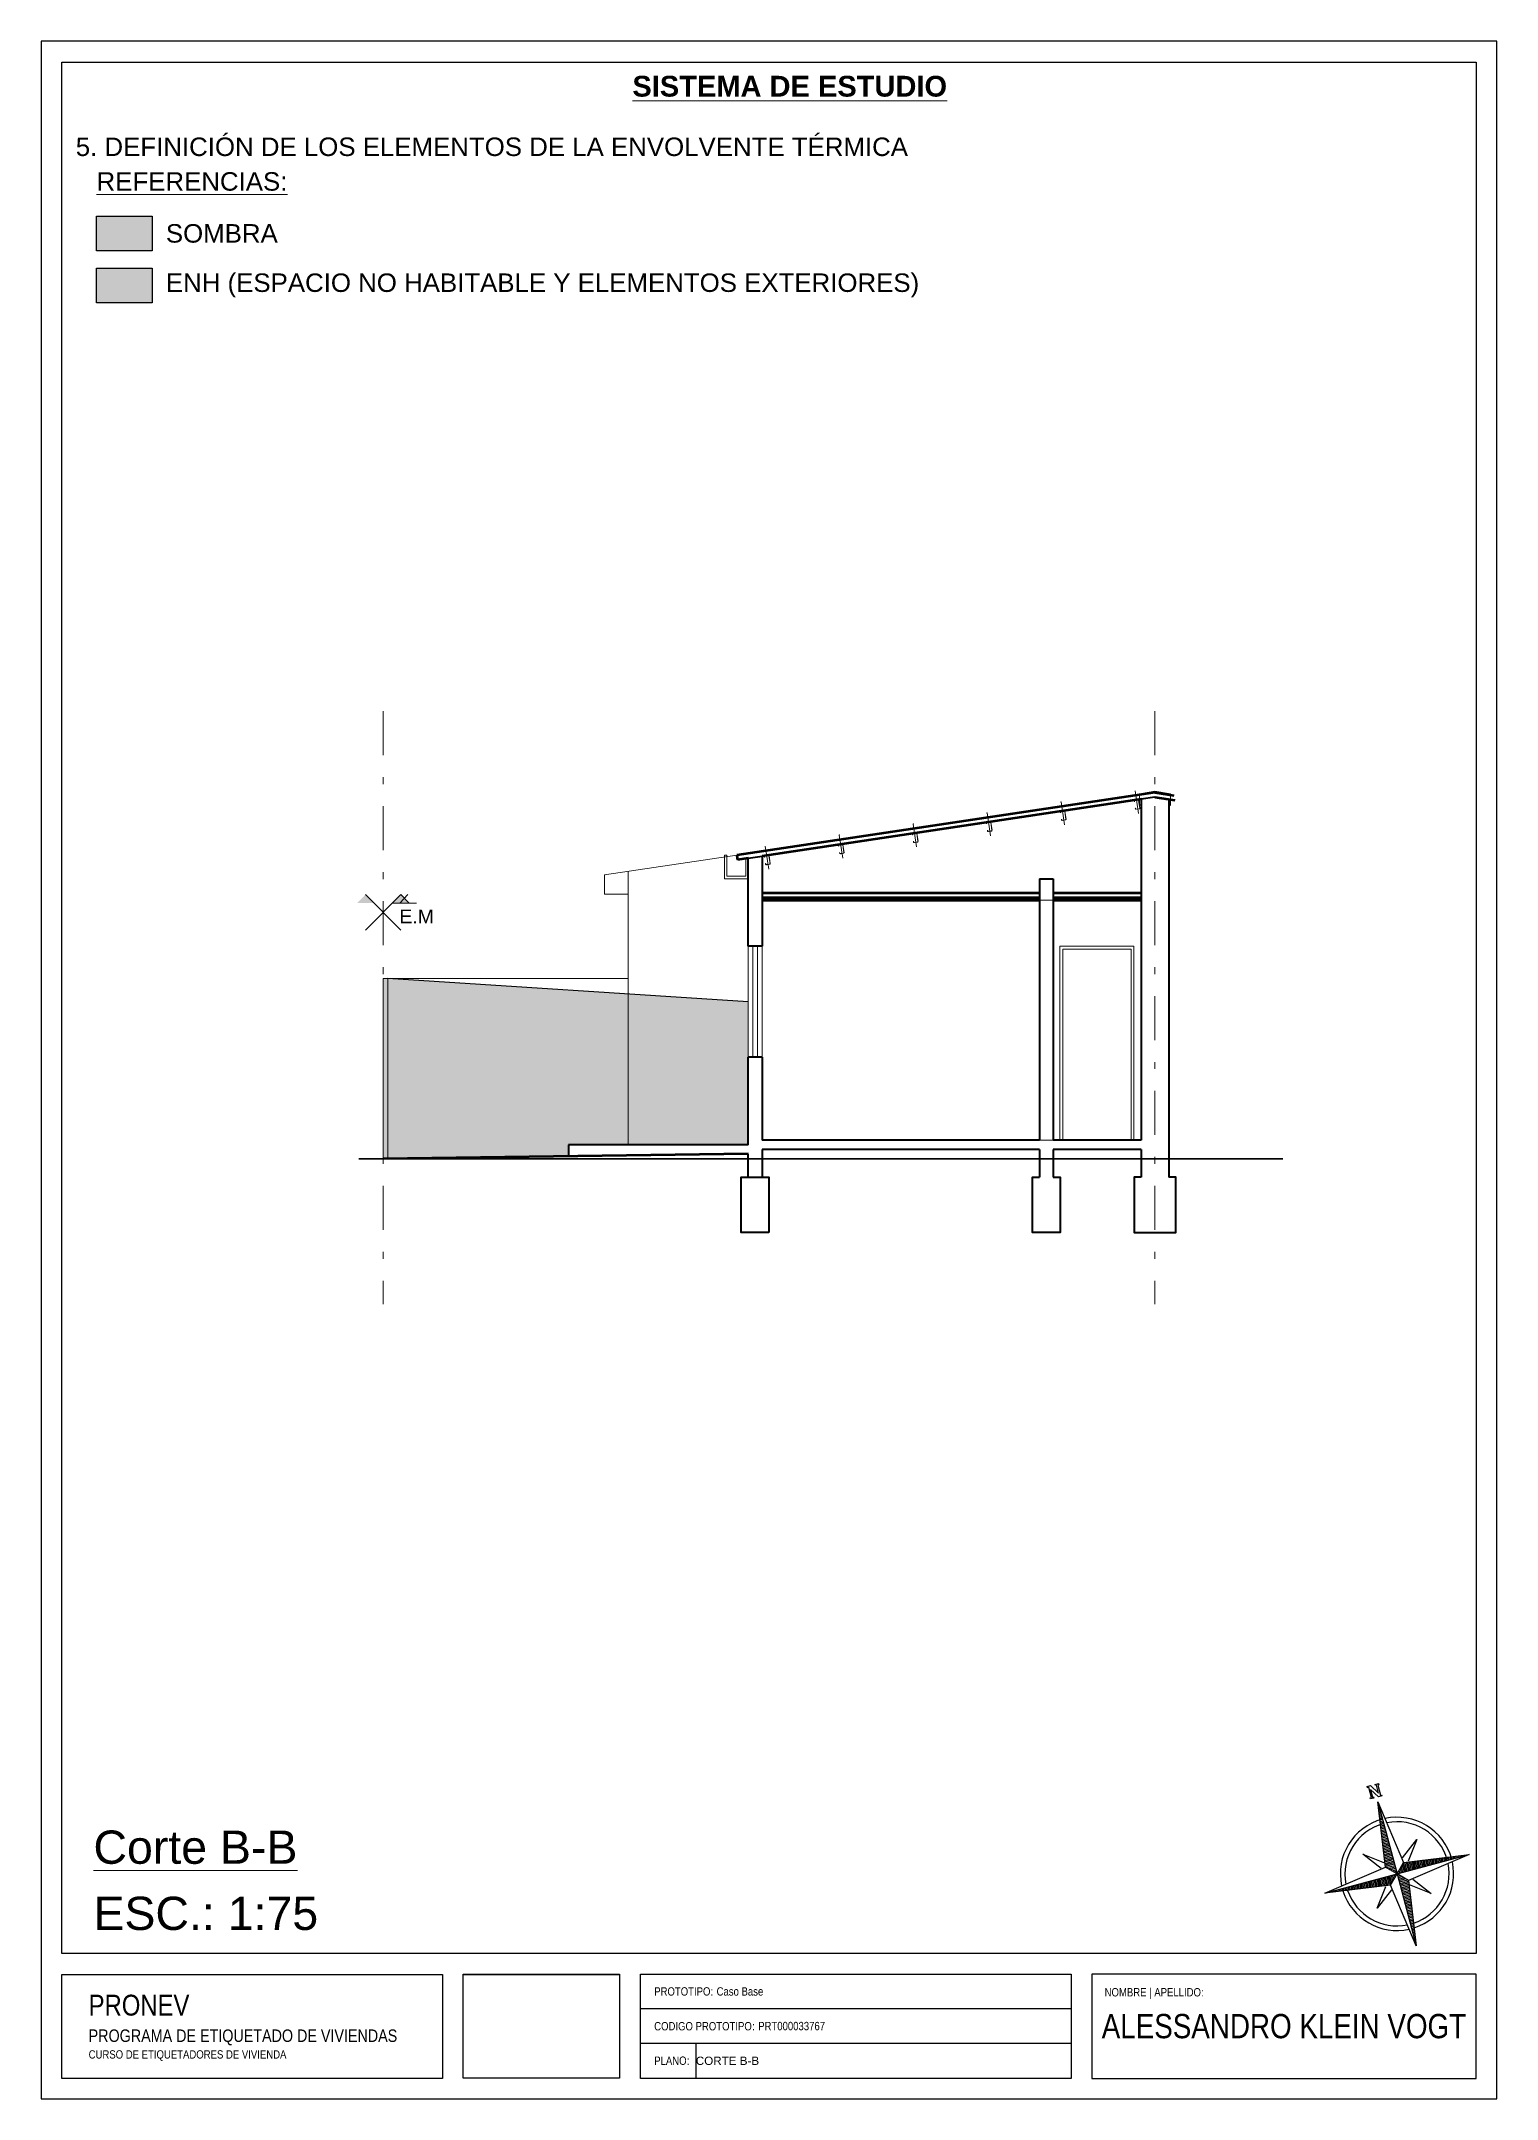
# Model space of a CAD drawing. Header units: millimetres. Extents: x 2761 to 3221, y 1635 to 1962.
# Drawn here: x 3156.78 to 3177.78, y 1773.07 to 1802.77 of the extents above; entities that cross this region are included whole.
import ezdxf

# ---------------------------------------------------------------- set-up
doc = ezdxf.new("R2010")
doc.units = ezdxf.units.MM
doc.linetypes.add('DASHDOT', pattern=[25.4, 12.7, -6.35, 0, -6.35])
for name, color, linetype, lineweight in [('Aberturas', 239, 'Continuous', 18), ('Detalles', 3, 'Continuous', 15), ('Ejes', 3, 'DASHDOT', 13), ('Muros', 6, 'Continuous', 50), ('Sombras', 252, 'Continuous', 15), ('Textos', 3, 'Continuous', 9), ('Vistas', 1, 'Continuous', 20)]:
    doc.layers.add(name, color=color, linetype=linetype, lineweight=lineweight)
doc.layers.add('Espacios No Habitables', color=7, linetype='Continuous', lineweight=15, true_color=0xb4a7d6)
doc.layers.add('No View', color=70, linetype='Continuous', plot=False)
doc.styles.get("Standard").update_dxf_attribs({"font": 'arial.ttf'})
doc.linetypes.add('ZIGZAG', pattern='A,0.00254,-5.08,[131,ltypeshp.shx,S=5.08,R=0,X=-5.08,Y=0],-10.16,[131,ltypeshp.shx,S=5.08,R=180,X=5.08,Y=0],-5.08', length=20.32254)
picture_1 = doc.add_image_def('image1.png', size_in_pixel=(356, 237))

msp = doc.modelspace()

# ---------------------------------------------------------------- texts
at = {"lineweight": 0, "insert": (3166.227, 1773.62), "char_height": 0.1202, "attachment_point": 4, "line_spacing_factor": 0.999934}
msp.add_mtext('{\\C7;CORTE B-B}', dxfattribs=at)
at = {"layer": 'Textos', "color": 7}
for s, insert, char_height, width, attachment_point in [('{\\fArial|b1|i0|c0|p34;\\LSISTEMA DE ESTUDIO}', (3167.582, 1802.119), 0.3, 13.77599, 5), ('5. DEFINICIÓN DE LOS ELEMENTOS DE LA ENVOLVENTE TÉRMICA', (3157.282, 1801.245), 0.2667, 13.77599, 4), ('{\\LREFERENCIAS:}', (3157.582, 1800.745), 0.2667, 13.77599, 4), ('SOMBRA', (3158.582, 1799.995), 0.2667, 13.77599, 4), ('ENH (ESPACIO NO HABITABLE Y ELEMENTOS EXTERIORES)', (3158.582, 1799.245), 0.2667, 13.77599, 4), ('{\\LCorte B-B}', (3157.537, 1776.944), 0.48, 9.84104, 1), ('ESC.: 1:75', (3157.537, 1775.989), 0.48, 9.84104, 1)]:
    msp.add_mtext(s, dxfattribs=dict(at, insert=insert, char_height=char_height, width=width, attachment_point=attachment_point))
at = {"layer": 'Textos', "color": 9, "true_color": 0xc7c8ca, "insert": (3162.448, 1790.238), "char_height": 0.2, "width": 2.813, "attachment_point": 3}
msp.add_mtext('{\\fArial|b0|i0|c0|p34;E.M}', dxfattribs=at)

# ---------------------------------------------------------------- blocks, each defined once
blk = doc.blocks.new('Rotulo-PRONEV')
at = {"ltscale": 4}
for p, q in [((14.857, 1.299), (8.644, 1.299)), ((14.857, 0.801), (8.644, 0.801))]:
    blk.add_line(p, q, dxfattribs=at)
for points in [[(20.701, 2.099), (0.299, 2.099), (0.299, 29.398), (20.701, 29.398)], [(0.299, 1.797), (5.789, 1.797), (5.789, 0.294), (0.299, 0.294)], [(14.857, 0.296), (8.644, 0.296), (8.644, 1.8), (14.857, 1.8)], [(20.701, 1.8), (15.156, 1.8), (15.156, 0.296), (20.701, 0.296)]]:
    blk.add_lwpolyline(points, close=True, dxfattribs=at)
at = {"layer": 'No View'}
blk.add_line((9.444, 0.801), (9.444, 0.296), dxfattribs=at)
for points in [[(0, 0), (21, 0), (21, 29.7), (0, 29.7)], [(6.088, 1.793), (8.345, 1.793), (8.345, 0.298), (6.088, 0.298)]]:
    blk.add_lwpolyline(points, close=True, dxfattribs=at)
at = {"lineweight": 0, "insert": (0.685, 1.503), "char_height": 0.1803, "width": 5.63699, "attachment_point": 1, "line_spacing_factor": 0.999934}
blk.add_mtext('{\\fArial Narrow|b0|i0|c0|p34;\\H1.66667x;PRONEV\\P\\H0.6x;PROGRAMA DE ETIQUETADO DE VIVIENDAS \\P\\H0.66667x;CURSO DE ETIQUETADORES DE VIVIENDA}', dxfattribs=at)
at = {"lineweight": 0, "line_spacing_factor": 0.999934}
for s, insert, char_height, attachment_point in [('{\\fArial Narrow|b0|i0|c0|p34;PROTOTIPO:}', (8.844, 1.55), 0.1202, 4), ('{\\fArial Narrow|b0|i0|c0|p34;Caso Base}', (9.744, 1.55), 0.1202, 4), ('{\\fArial Narrow|b0|i0|c0|p34;NOMBRE | APELLIDO:}', (15.342, 1.599), 0.1202, 1), ('{\\fArial Narrow|b0|i0|c0|p34;ALESSANDRO KLEIN VOGT}', (17.929, 1.048), 0.35, 5), ('{\\fArial Narrow|b0|i0|c0|p34;CODIGO PROTOTIPO}:', (8.844, 1.048), 0.1202, 4), ('{\\fArial Narrow|b0|i0|c0|p34;PRT000033767}', (10.344, 1.05), 0.1202, 4), ('{\\fArial Narrow|b0|i0|c0|p34;PLANO}:', (8.844, 0.55), 0.1202, 4)]:
    blk.add_mtext(s, dxfattribs=dict(at, insert=insert, char_height=char_height, attachment_point=attachment_point))
image = blk.add_image(picture_1, insert=(6.088, 0.298), size_in_units=(2.257, 1.502))
image.dxf.flags = 7
blk = doc.blocks.new('*X5')
at = {"color": 0, "linetype": 'ByBlock'}
for p, q in [((-217.53, 160.5), (-217.53, 160.5)), ((-217.52, 160.498), (-217.52, 160.5)), ((-217.51, 160.497), (-217.51, 160.5)), ((-217.5, 160.496), (-217.5, 160.5)), ((-217.49, 160.494), (-217.49, 160.5)), ((-217.48, 160.493), (-217.48, 160.5)), ((-217.47, 160.491), (-217.47, 160.5)), ((-217.46, 160.49), (-217.46, 160.5)), ((-217.45, 160.488), (-217.45, 160.5)), ((-217.44, 160.487), (-217.44, 160.5)), ((-217.43, 160.486), (-217.43, 160.5)), ((-217.42, 160.484), (-217.42, 160.5)), ((-217.41, 160.483), (-217.41, 160.5)), ((-217.4, 160.481), (-217.4, 160.5)), ((-217.39, 160.48), (-217.39, 160.5)), ((-217.38, 160.478), (-217.38, 160.5)), ((-217.37, 160.477), (-217.37, 160.5)), ((-217.36, 160.476), (-217.36, 160.5)), ((-217.35, 160.474), (-217.35, 160.5)), ((-217.34, 160.473), (-217.34, 160.5)), ((-217.33, 160.471), (-217.33, 160.5)), ((-217.32, 160.47), (-217.32, 160.5)), ((-217.31, 160.468), (-217.31, 160.5)), ((-217.3, 160.467), (-217.3, 160.5)), ((-217.29, 160.466), (-217.29, 160.5)), ((-217.28, 160.464), (-217.28, 160.5)), ((-217.27, 160.463), (-217.27, 160.5)), ((-217.26, 160.461), (-217.26, 160.5)), ((-217.25, 160.46), (-217.25, 160.5)), ((-217.24, 160.458), (-217.24, 160.5)), ((-217.23, 160.457), (-217.23, 160.5)), ((-217.22, 160.456), (-217.22, 160.5)), ((-217.21, 160.454), (-217.21, 160.5)), ((-217.2, 160.453), (-217.2, 160.5)), ((-217.19, 160.451), (-217.19, 160.5)), ((-217.18, 160.45), (-217.18, 160.5)), ((-217.17, 160.448), (-217.17, 160.5)), ((-217.16, 160.447), (-217.16, 160.5)), ((-217.15, 160.446), (-217.15, 160.5)), ((-217.14, 160.444), (-217.14, 160.5)), ((-217.13, 160.443), (-217.13, 160.5)), ((-217.12, 160.441), (-217.12, 160.5)), ((-217.11, 160.44), (-217.11, 160.5)), ((-217.1, 160.438), (-217.1, 160.5)), ((-217.09, 160.441), (-217.09, 160.5)), ((-217.08, 160.451), (-217.08, 160.5)), ((-217.07, 160.461), (-217.07, 160.5)), ((-217.06, 160.471), (-217.06, 160.5)), ((-217.05, 160.481), (-217.05, 160.5)), ((-217.04, 160.491), (-217.04, 160.5))]:
    blk.add_line(p, q, dxfattribs=at)
blk = doc.blocks.new('Sbpln014')
at = {"color": 0, "linetype": 'ByBlock'}
for p, q in [((-0.156, 0.156), (0, 1.25)), ((0, 1.25), (0.156, 0.156)), ((0, 1.25), (0, 0)), ((-0.234, 0.156), (-0.469, 0.469)), ((-0.469, 0.469), (-0.156, 0.234)), ((0.156, 0.234), (0.469, 0.469)), ((0.469, 0.469), (0.234, 0.156)), ((-1.25, 0), (-0.156, 0.156)), ((-0.156, -0.156), (-1.25, 0)), ((0, 0), (-1.25, 0)), ((-0.156, 0.156), (0, 0)), ((-0.156, -0.156), (0, 0)), ((0, 0), (0.156, 0.156)), ((0, 0), (0.156, -0.156)), ((0, 0), (0, -1.25)), ((1.25, 0), (0, 0)), ((0.156, 0.156), (1.25, 0)), ((-0.469, -0.469), (-0.234, -0.156)), ((-0.156, -0.234), (-0.469, -0.469)), ((0, -1.25), (-0.156, -0.156)), ((0.156, -0.156), (0, -1.25)), ((1.25, 0), (0.156, -0.156)), ((0.469, -0.469), (0.156, -0.234)), ((0.234, -0.156), (0.469, -0.469))]:
    blk.add_line(p, q, dxfattribs=at)
blk.add_lwpolyline([(1.348, 0.064), (1.348, 0.044), (1.328, 0.044), (1.328, 0.103), (1.348, 0.103), (1.348, 0.083), (1.523, 0.083), (1.523, 0.103), (1.543, 0.103), (1.543, 0.044), (1.387, -0.053), (1.523, -0.053), (1.523, -0.034), (1.543, -0.034), (1.543, -0.092), (1.523, -0.092), (1.523, -0.073), (1.348, -0.073), (1.348, -0.092), (1.328, -0.092), (1.328, -0.034), (1.484, 0.064), (1.348, 0.064)], dxfattribs=at)
for radius, start, end in [(0.95, 92.5891, 177.4109), (0.873, 93.5464, 176.4536), (0.95, 0, 87.4109), (0.873, 0, 86.4536), (0.95, 182.5891, 267.4109), (0.873, 183.5464, 266.4536), (0.95, 270, 357.4109), (0.873, 270, 356.4536)]:
    blk.add_arc((0, 0), radius, start, end, dxfattribs=at)
for p, xscale, yscale, zscale, rotation in [((-401.25, -542.578), 2.499999999999996, 2.499999999999996, 2.499999999999996, 270), ((-542.578, 401.25), 2.5, 2.5, 2.5, 180), ((401.25, 542.578), 2.5, 2.5, 2.5, 90)]:
    blk.add_blockref('*X5', p, dxfattribs=dict(at, xscale=xscale, yscale=yscale, zscale=zscale, rotation=rotation))
at = {"color": 0, "linetype": 'ByBlock', "xscale": 2.5, "yscale": 2.5, "zscale": 2.5}
blk.add_blockref('*X5', (542.578, -401.25), dxfattribs=at)
blk = doc.blocks.new('PCF C N10')
at = {"color": 0}
for p, q in [((-0.025, 0.008), (-0.025, 0.092)), ((-0.023, 0.008), (-0.023, 0.092)), ((0.017, 0.1), (-0.017, 0.1)), ((0.017, 0.098), (-0.017, 0.098)), ((0.017, 0.002), (-0.017, 0.002)), ((0.017, 0), (-0.017, 0)), ((0.023, 0.085), (0.023, 0.092)), ((0.023, 0.085), (0.025, 0.085)), ((0.023, 0.008), (0.023, 0.015)), ((0.023, 0.015), (0.025, 0.015)), ((0.025, 0.085), (0.025, 0.092)), ((0.025, 0.008), (0.025, 0.015))]:
    blk.add_line(p, q, dxfattribs=at)
for centre, radius, start, end in [((-0.017, 0.092), 0.008, 90, 180), ((-0.017, 0.008), 0.008, 180, 270), ((-0.017, 0.092), 0.006, 90, 180), ((-0.017, 0.008), 0.006, 180, 270), ((0.017, 0.092), 0.008, 360, 90), ((0.017, 0.092), 0.006, 360, 90), ((0.017, 0.008), 0.008, 270, 360), ((0.017, 0.008), 0.006, 270, 360)]:
    blk.add_arc(centre, radius, start, end, dxfattribs=at)

# ---------------------------------------------------------------- hatches: boundary and pattern name
at = {"layer": 'Espacios No Habitables', "transparency": 33554559}
h = msp.add_hatch(color=256, dxfattribs=at)
h.dxf.hatch_style = 1
h.paths.add_polyline_path([(3158.382, 1799.495), (3157.582, 1799.495), (3157.582, 1798.995), (3158.382, 1798.995)])
h = msp.add_hatch(color=256, dxfattribs=at)
h.dxf.hatch_style = 1
h.paths.add_polyline_path([(3161.783, 1789.24), (3161.716, 1789.24), (3161.716, 1786.64), (3161.783, 1786.64)])
at = {"layer": 'Sombras'}
h = msp.add_hatch(color=256, dxfattribs=at)
h.dxf.hatch_style = 1
h.paths.add_polyline_path([(3158.382, 1800.245), (3157.582, 1800.245), (3157.582, 1799.745), (3158.382, 1799.745)])
h = msp.add_hatch(color=256, dxfattribs=at)
h.dxf.hatch_style = 1
h.paths.add_polyline_path([(3165.25, 1789.018), (3161.783, 1789.24), (3161.783, 1786.641), (3164.392, 1786.677), (3164.392, 1786.84), (3165.25, 1786.84)])
h.paths.add_polyline_path([(3166.983, 1788.107), (3166.983, 1788.907), (3165.25, 1789.018), (3165.25, 1786.84), (3166.983, 1786.84)])
at = {"layer": 'Textos', "true_color": 0xc7c8ca}
h = msp.add_hatch(color=9, dxfattribs=at)
h.paths.add_polyline_path([(3161.461, 1790.454), (3161.341, 1790.331), (3161.583, 1790.331)])
h.paths.add_polyline_path([(3161.972, 1790.454), (3161.85, 1790.331), (3162.091, 1790.331)])

# ---------------------------------------------------------------- linework, layer by layer
at = {"layer": 'Aberturas', "color": 9, "true_color": 0xc7c8ca}
for p, q in [((3166.983, 1789.707), (3166.983, 1788.107)), ((3167.05, 1789.707), (3167.05, 1788.107)), ((3167.116, 1789.707), (3167.116, 1788.107)), ((3167.183, 1789.707), (3167.183, 1788.107))]:
    msp.add_line(p, q, dxfattribs=at)
for points in [[(3172.548, 1786.907), (3171.481, 1786.907), (3171.481, 1789.707), (3172.548, 1789.707)], [(3172.508, 1786.907), (3171.521, 1786.907), (3171.521, 1789.667), (3172.508, 1789.667)]]:
    msp.add_lwpolyline(points, close=True, dxfattribs=at)
at = {"layer": 'Detalles', "color": 9, "lineweight": 20, "true_color": 0xc7c8ca}
for p, q in [((3172.613, 1791.622), (3172.564, 1791.951)), ((3170.479, 1791.302), (3170.43, 1791.631)), ((3171.546, 1791.462), (3171.497, 1791.791)), ((3168.346, 1790.981), (3168.296, 1791.311)), ((3169.412, 1791.141), (3169.363, 1791.471)), ((3167.279, 1790.821), (3167.229, 1791.151))]:
    msp.add_line(p, q, dxfattribs=at)
at = {"layer": 'Detalles', "color": 9, "lineweight": 50, "true_color": 0xc7c8ca}
msp.add_line((3166.983, 1786.713), (3161.716, 1786.64), dxfattribs=at)
at = {"layer": 'Detalles', "color": 9, "lineweight": 20, "true_color": 0xc7c8ca}
for points in [[(3172.85, 1791.927), (3172.85, 1791.946), (3172.626, 1791.907), (3172.626, 1791.739), (3172.65, 1791.753)], [(3172.85, 1791.927), (3172.85, 1791.946), (3173.073, 1791.909), (3173.073, 1791.739), (3173.05, 1791.753)], [(3166.947, 1790.974), (3166.947, 1790.719), (3166.673, 1790.719), (3166.673, 1791.024), (3166.64, 1791.024), (3166.64, 1790.68), (3166.983, 1790.68)]]:
    msp.add_lwpolyline(points, dxfattribs=at)
for p in [(3170.43, 1791.631), (3171.497, 1791.791), (3168.296, 1791.311), (3169.363, 1791.471)]:
    msp.add_point(p, dxfattribs=at)
at = {"layer": 'Ejes', "color": 9, "ltscale": 0.05, "true_color": 0xc7c8ca}
for p, q in [((3161.716, 1793.099), (3161.716, 1784.541)), ((3172.85, 1793.099), (3172.85, 1784.541))]:
    msp.add_line(p, q, dxfattribs=at)
at = {"layer": 'Muros', "color": 9, "true_color": 0xc7c8ca}
for p, q in [((3172.85, 1791.927), (3166.818, 1791.022)), ((3172.65, 1791.829), (3167.183, 1791.009)), ((3172.85, 1791.927), (3173.125, 1791.885)), ((3172.85, 1791.859), (3173.138, 1791.816)), ((3166.818, 1791.022), (3166.828, 1790.956)), ((3166.983, 1790.979), (3166.828, 1790.956)), ((3167.183, 1790.413), (3171.183, 1790.413)), ((3167.183, 1790.373), (3171.183, 1790.373)), ((3171.383, 1790.413), (3172.65, 1790.413)), ((3171.383, 1790.373), (3172.65, 1790.373))]:
    msp.add_line(p, q, dxfattribs=at)
at = {"layer": 'Muros', "color": 9, "lineweight": 35, "true_color": 0xc7c8ca}
for p, q in [((3172.85, 1791.859), (3172.65, 1791.829)), ((3172.65, 1791.829), (3172.65, 1786.907)), ((3172.85, 1791.859), (3173.05, 1791.829)), ((3173.05, 1791.829), (3173.05, 1786.373)), ((3171.183, 1790.683), (3171.183, 1786.907)), ((3171.183, 1790.683), (3171.383, 1790.683)), ((3171.383, 1790.683), (3171.383, 1786.907)), ((3167.183, 1789.707), (3166.983, 1789.707)), ((3167.183, 1788.107), (3166.983, 1788.107)), ((3166.983, 1786.84), (3164.392, 1786.84)), ((3164.392, 1786.84), (3164.392, 1786.681)), ((3171.183, 1786.907), (3167.183, 1786.907)), ((3171.183, 1786.773), (3167.183, 1786.773)), ((3171.183, 1786.773), (3171.183, 1786.373)), ((3172.65, 1786.907), (3171.383, 1786.907)), ((3171.383, 1786.773), (3171.383, 1786.373)), ((3172.65, 1786.773), (3171.383, 1786.773)), ((3172.65, 1786.773), (3172.65, 1786.373))]:
    msp.add_line(p, q, dxfattribs=at)
at = {"layer": 'Muros', "color": 9, "linetype": 'ZIGZAG', "ltscale": 0.003, "true_color": 0xc7c8ca}
for p, q in [((3167.183, 1790.48), (3171.183, 1790.48)), ((3171.383, 1790.48), (3172.65, 1790.48))]:
    msp.add_line(p, q, dxfattribs=at)
at = {"layer": 'Muros', "color": 9, "lineweight": 35, "true_color": 0xc7c8ca}
for points in [[(3166.983, 1789.707), (3166.983, 1790.979), (3167.183, 1791.009), (3167.183, 1789.707)], [(3166.983, 1786.84), (3166.983, 1788.107)], [(3167.183, 1788.107), (3167.183, 1786.907)], [(3167.183, 1786.773), (3167.183, 1786.373)], [(3166.983, 1786.373), (3166.983, 1786.713)], [(3171.383, 1786.373), (3171.483, 1786.373), (3171.483, 1785.574), (3171.083, 1785.574), (3171.083, 1786.373), (3171.183, 1786.373)], [(3172.65, 1786.373), (3172.55, 1786.373), (3172.55, 1785.574), (3173.15, 1785.574), (3173.15, 1786.373), (3173.05, 1786.373)]]:
    msp.add_lwpolyline(points, dxfattribs=at)
msp.add_lwpolyline([(3167.283, 1785.574), (3166.883, 1785.574), (3166.883, 1786.373), (3167.283, 1786.373)], close=True, dxfattribs=at)
at = {"layer": 'No View', "lineweight": 20}
for p, q in [((3171.383, 1790.373), (3171.183, 1790.373)), ((3171.383, 1786.907), (3171.183, 1786.907))]:
    msp.add_line(p, q, dxfattribs=at)
at = {"layer": 'No View'}
msp.add_line((3166.983, 1788.907), (3161.783, 1789.24), dxfattribs=at)
for points in [[(3157.582, 1800.245), (3158.382, 1800.245), (3158.382, 1799.745), (3157.582, 1799.745)], [(3157.582, 1799.495), (3158.382, 1799.495), (3158.382, 1798.995), (3157.582, 1798.995)]]:
    msp.add_lwpolyline(points, close=True, dxfattribs=at)
at = {"layer": 'Textos', "color": 9, "true_color": 0xc7c8ca}
for p, q in [((3161.461, 1790.454), (3161.972, 1789.942)), ((3161.461, 1789.942), (3161.972, 1790.454)), ((3162.091, 1790.331), (3161.85, 1790.331)), ((3162.075, 1790.454), (3161.955, 1790.331)), ((3162.198, 1790.331), (3161.955, 1790.331)), ((3161.972, 1790.454), (3162.091, 1790.331))]:
    msp.add_line(p, q, dxfattribs=at)
at = {"layer": 'Vistas', "color": 9, "lineweight": 20, "true_color": 0xc7c8ca}
for p, q in [((3166.818, 1791.022), (3164.91, 1790.736)), ((3165.25, 1790.787), (3165.25, 1786.84)), ((3165.25, 1789.24), (3161.716, 1789.24)), ((3161.716, 1789.24), (3161.716, 1786.64)), ((3161.783, 1789.24), (3161.783, 1786.64))]:
    msp.add_line(p, q, dxfattribs=at)
at = {"layer": 'Vistas', "color": 9, "lineweight": 30, "true_color": 0xc7c8ca}
msp.add_line((3161.367, 1786.64), (3174.694, 1786.64), dxfattribs=at)
at = {"layer": 'Vistas', "color": 9, "lineweight": 20, "true_color": 0xc7c8ca}
msp.add_lwpolyline([(3164.926, 1790.738), (3164.926, 1790.738), (3164.926, 1790.738), (3164.942, 1790.741), (3164.91, 1790.736), (3164.91, 1790.461), (3165.253, 1790.461)], dxfattribs=at)

# ---------------------------------------------------------------- block references
msp.add_blockref('Rotulo-PRONEV', (3156.783, 1773.071))
at = {"color": 9, "ltscale": 0.7, "true_color": 0xc7c8ca, "xscale": 0.8605317641614497, "yscale": 0.8605317641614497, "zscale": 0.8605317641614497, "rotation": 105.0000000000084}
msp.add_blockref('Sbpln014', (3176.343, 1776.319), dxfattribs=at)
at = {"layer": 'Detalles', "color": 9, "lineweight": 20, "true_color": 0xc7c8ca, "xscale": 1.3333, "yscale": 1.3333, "zscale": 1.3333, "rotation": 188.5307656100462}
for p in [(3172.584, 1791.819), (3170.45, 1791.499), (3171.517, 1791.659), (3169.383, 1791.339), (3167.249, 1791.019), (3168.316, 1791.179)]:
    msp.add_blockref('PCF C N10', p, dxfattribs=at)

msp.set_redraw_order([(e.dxf.handle, doc.entitydb.next_handle()) for e in msp.query("TEXT MTEXT ATTDEF DIMENSION ARC_DIMENSION")])  # texts and dimensions are drawn at this point

doc.saveas('drawing.dxf')
